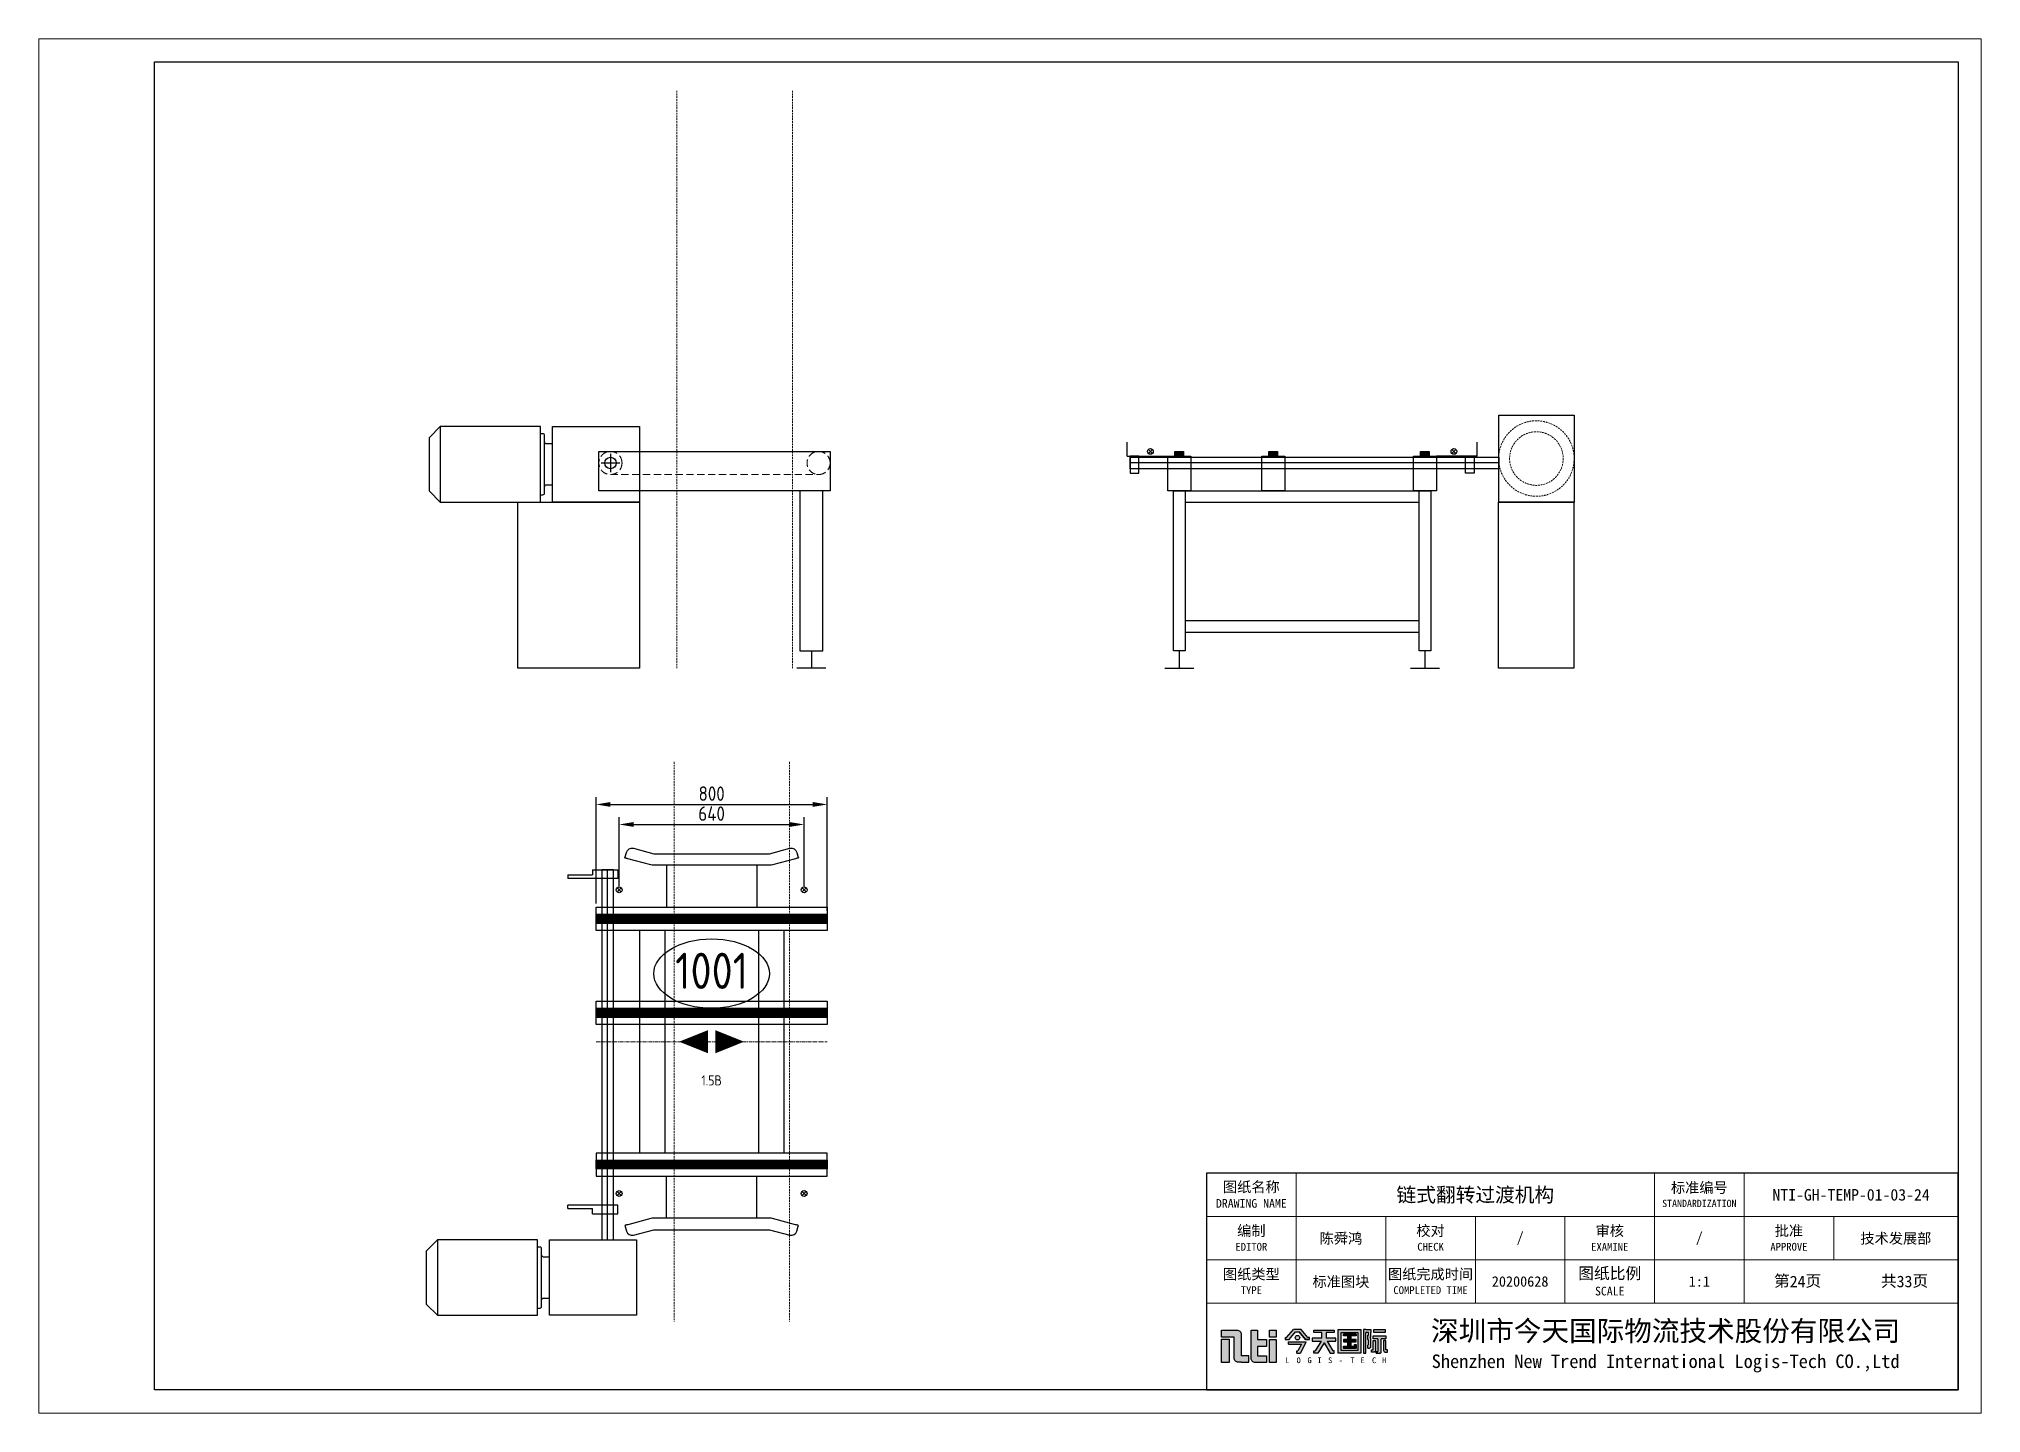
# Model space of a CAD drawing. Header units: millimetres. Extents: x 13310 to 204601, y -25828 to 2684.
# Drawn here: x 137401 to 144121, y -16324 to -11572 of the extents above; entities that cross this region are included whole.
import ezdxf
from ezdxf.enums import TextEntityAlignment as Align

# ---------------------------------------------------------------- set-up
doc = ezdxf.new("R2010")
doc.units = ezdxf.units.MM
for name, pattern in [('CENTER', [2, 1.25, -0.25, 0.25, -0.25]), ('CENTERX2', [20.32, 12.7, -2.54, 2.54, -2.54]), ('DASHED', [0.75, 0.5, -0.25]), ('DASHED2', [9.525, 6.35, -3.175])]:
    doc.linetypes.add(name, pattern=pattern)
for name, color, linetype, lineweight in [('NTI-中心线层', 1, 'CENTER', 5), ('NTI-标注层', 3, 'Continuous', 9), ('NTI-细实线', 7, 'Continuous', 9), ('NTI-虚线层', 5, 'DASHED2', 9)]:
    doc.layers.add(name, color=color, linetype=linetype, lineweight=lineweight)
for name, color, linetype in [('NTI-功率', 6, 'Continuous'), ('NTI-粗实线', 7, 'Continuous'), ('NTI-编号层', 6, 'Continuous')]:
    doc.layers.add(name, color=color, linetype=linetype)
doc.layers.add('NTI-输送设备', color=7, linetype='Continuous', plot=False)
doc.styles.add('NTI标准图块应用文字样式', font='gbenor.shx', dxfattribs={"height": 3.5})
doc.styles.get("Standard").update_dxf_attribs({"font": 'gbenor.shx'})
doc.styles.add('标题栏', font='')
doc.styles.get('标题栏').set_extended_font_data('SimSun')
doc.dimstyles.new('ISO-25', dxfattribs={"dimtxt": 2.5, "dimasz": 2.5, "dimexe": 1.25, "dimexo": 0.625, "dimtad": 1, "dimtxsty": 'Standard', "dimcen": 2.5, "dimadec": 0, "dimazin": 0, "dimtfac": 1, "dimtmove": 0, "dimatfit": 3, "dimfxl": 1, "dimarcsym": 0})

# ---------------------------------------------------------------- blocks, each defined once
blk = doc.blocks.new('图块标准图框标题栏')
h = blk.add_hatch(color=1)
h.dxf.hatch_style = 1
h.paths.add_polyline_path([(-126.08, 8.76), (-127.42, 8.76), (-127.42, 4.73), (-126.08, 4.73)])
h.paths.add_polyline_path([(-124, 9.62, 0.414214), (-124.75, 10.37), (-125.22, 10.37), (-127.41, 10.37), (-127.41, 9.11), (-125.22, 9.11), (-125.22, 5.54, 0.414214), (-124.47, 4.79), (-124, 4.79), (-122.69, 4.79), (-122.69, 5.9), (-124, 5.9)])
h.paths.add_polyline_path([(-121.17, 8.75), (-121.17, 10.37), (-122.3, 10.37), (-122.3, 5.5, 0.414214), (-121.55, 4.75), (-121.17, 4.75), (-119.6, 4.75), (-119.6, 5.89), (-121.17, 5.89), (-121.17, 7.51), (-119.6, 7.51), (-119.6, 8.75)])
h.paths.add_polyline_path([(-117.97, 8.75), (-119.09, 8.75), (-119.09, 4.75), (-117.97, 4.75)])
h.paths.add_polyline_path([(-117.97, 10.37), (-119.09, 10.37), (-119.09, 9.13), (-117.97, 9.13)])
h = blk.add_hatch(color=256)
h.dxf.hatch_style = 1
h.paths.add_polyline_path([(-113.64, 10.45), (-114.96, 10.45), (-116.14, 9.05), (-116.4, 9.05), (-116.4, 8.75), (-115.7, 8.75), (-114.6, 10.05), (-114, 10.05), (-112.9, 8.75), (-112.2, 8.75), (-112.2, 9.05), (-112.45, 9.05)])
h.paths.add_polyline_path([(-113.88, 9.05, 1), (-114.66, 9.05, 1)])
h.paths.add_polyline_path([(-112.8, 8.25), (-112.8, 8.35), (-115.8, 8.35), (-115.8, 7.95), (-113.6, 7.95), (-114.2, 6.75), (-114.4, 6.75), (-114.4, 6.35), (-113.75, 6.35)])
h.paths.add_polyline_path([(-107.63, 8.95), (-109.33, 8.95), (-109.33, 9.95), (-107.93, 9.95), (-107.93, 10.35), (-111.43, 10.35), (-111.43, 9.95), (-110.03, 9.95), (-110.03, 8.95), (-111.73, 8.95), (-111.73, 8.45), (-110.19, 8.45), (-111.19, 6.75), (-111.43, 6.75), (-111.43, 6.35), (-110.73, 6.35), (-109.68, 8.14), (-108.63, 6.35), (-107.93, 6.35), (-107.93, 6.75), (-108.16, 6.75), (-109.16, 8.45), (-107.63, 8.45)])
h.paths.add_polyline_path([(-103.33, 10.45), (-107.23, 10.45), (-107.23, 6.35), (-103.33, 6.35)])
h.paths.add_polyline_path([(-106.73, 9.95), (-103.83, 9.95), (-103.83, 6.85), (-106.73, 6.85)], flags=16)
h.paths.add_polyline_path([(-106.33, 8.75), (-105.53, 8.75), (-105.53, 9.35), (-106.33, 9.35), (-106.33, 9.65), (-104.13, 9.65), (-104.13, 9.35), (-105.03, 9.35), (-105.03, 8.75), (-104.13, 8.75), (-104.13, 8.35), (-105.03, 8.35), (-105.03, 7.55), (-104.43, 7.55), (-104.43, 7.85), (-104.13, 7.85), (-104.13, 7.55), (-104.13, 7.15), (-106.33, 7.15), (-106.33, 7.55), (-105.53, 7.55), (-105.53, 8.35), (-106.33, 8.35)], flags=0)
h.paths.add_polyline_path([(-101.57, 8.95), (-101.67, 9.05), (-101.67, 9.15), (-101.57, 9.25), (-101.57, 9.95), (-101.57, 10.45), (-102.47, 10.45), (-102.87, 10.45), (-102.87, 6.35), (-102.47, 6.35), (-102.47, 9.95), (-101.97, 9.95), (-101.97, 9.45), (-102.07, 9.45), (-102.07, 8.75), (-101.97, 8.65), (-101.97, 7.85), (-102.07, 7.75), (-102.07, 7.25), (-101.97, 7.25), (-101.82, 7.25, 0.414214), (-101.57, 7.5)])
h.paths.add_polyline_path([(-98.97, 9.35), (-101.17, 9.35), (-101.17, 8.85), (-100.37, 8.85), (-100.37, 6.65), (-100.67, 6.65), (-100.67, 6.35), (-100.37, 6.35), (-100.07, 6.35), (-100.02, 6.35, 0.414214), (-99.77, 6.6), (-99.77, 8.85), (-98.97, 8.85)])
h.paths.add_polyline_path([(-99.07, 10.45), (-101.07, 10.45), (-101.07, 9.95), (-99.07, 9.95)])
h.paths.add_polyline_path([(-100.77, 8.55), (-101.17, 8.55), (-101.17, 6.95), (-101.47, 6.95), (-101.47, 6.55), (-101.17, 6.55), (-101.02, 6.55, 0.414214), (-100.77, 6.8)])
h.paths.add_polyline_path([(-98.97, 8.55), (-99.37, 8.55), (-99.37, 6.8, 0.414214), (-99.12, 6.55), (-98.97, 6.55), (-98.67, 6.55), (-98.67, 6.95), (-98.97, 6.95)])
h = blk.add_hatch(color=256)
h.dxf.hatch_style = 1
h.paths.add_polyline_path([(-105.03, 8.75), (-105.03, 9.35), (-104.13, 9.35), (-104.13, 9.65), (-106.33, 9.65), (-106.33, 9.35), (-105.53, 9.35), (-105.53, 8.75), (-106.33, 8.75), (-106.33, 8.35), (-105.53, 8.35), (-105.53, 7.55), (-106.33, 7.55), (-106.33, 7.15), (-104.13, 7.15), (-104.13, 7.55), (-104.13, 7.85), (-104.43, 7.85), (-104.43, 7.55), (-105.03, 7.55), (-105.03, 8.35), (-104.13, 8.35), (-104.13, 8.75)])
for p, q in [((-116.14, 9.05), (-114.96, 10.45)), ((-113.64, 10.45), (-114.96, 10.45)), ((-112.45, 9.05), (-113.64, 10.45)), ((-116.4, 9.05), (-116.4, 8.75)), ((-116.4, 9.05), (-116.14, 9.05)), ((-116.4, 8.75), (-115.7, 8.75)), ((-115.8, 7.95), (-113.6, 7.95)), ((-115.7, 8.75), (-114.6, 10.05)), ((-114.6, 10.05), (-114, 10.05)), ((-114.6, 10.05), (-114, 10.05)), ((-114.4, 6.35), (-114.4, 6.75)), ((-114.4, 6.75), (-114.2, 6.75)), ((-113.6, 7.95), (-114.2, 6.75)), ((-114, 10.05), (-112.9, 8.75)), ((-112.9, 8.75), (-114, 10.05)), ((-112.8, 8.25), (-113.75, 6.35)), ((-112.9, 8.75), (-112.2, 8.75)), ((-112.2, 8.75), (-112.9, 8.75)), ((-112.2, 9.05), (-112.45, 9.05)), ((-112.2, 8.75), (-112.2, 9.05)), ((-111.43, 6.75), (-111.19, 6.75)), ((-111.43, 6.35), (-111.43, 6.75)), ((-110.19, 8.45), (-111.19, 6.75)), ((-109.68, 8.14), (-110.73, 6.35)), ((-109.68, 8.14), (-108.63, 6.35)), ((-109.16, 8.45), (-108.16, 6.75)), ((-107.93, 6.75), (-108.16, 6.75)), ((-107.93, 6.35), (-107.93, 6.75)), ((-102.07, 7.25), (-101.97, 7.25)), ((-101.57, 9.25), (-101.67, 9.15)), ((-101.67, 9.15), (-101.67, 9.05)), ((-101.57, 8.95), (-101.67, 9.05)), ((-110.73, 6.35), (-111.43, 6.35)), ((-108.63, 6.35), (-107.93, 6.35))]:
    blk.add_line(p, q)
at = {"color": 7, "linetype": 'Continuous'}
for p, q in [((-115.8, 7.95), (-115.8, 8.35)), ((-115.8, 8.35), (-112.8, 8.35)), ((-112.8, 8.35), (-112.8, 8.25)), ((-99.77, 6.6), (-99.77, 8.65))]:
    blk.add_line(p, q, dxfattribs=at)
at = {"color": 1}
for points in [[(-125.22, 9.11), (-127.41, 9.11), (-127.41, 10.37), (-125.22, 10.37)], [(-121.17, 8.75), (-119.6, 8.75), (-119.6, 7.51), (-121.17, 7.51)], [(-121.17, 7.51), (-121.17, 5.89)], [(-124, 4.79), (-122.69, 4.79), (-122.69, 5.9), (-124, 5.9)], [(-121.17, 5.89), (-119.6, 5.89), (-119.6, 4.75), (-121.17, 4.75)]]:
    blk.add_lwpolyline(points, dxfattribs=at)
for points in [[(-125.22, 10.37), (-124.75, 10.37, -0.414214), (-124, 9.62), (-124, 5.9)], [(-121.17, 4.75), (-121.55, 4.75, -0.414214), (-122.3, 5.5), (-122.3, 10.37), (-121.17, 10.37), (-121.17, 8.75)], [(-124, 4.79), (-124.47, 4.79, -0.414214), (-125.22, 5.54), (-125.22, 9.11)]]:
    blk.add_lwpolyline(points, format="xyb", dxfattribs=at)
for points in [[(-119.09, 10.37), (-117.97, 10.37), (-117.97, 9.13), (-119.09, 9.13)], [(-127.42, 8.76), (-126.08, 8.76), (-126.08, 4.73), (-127.42, 4.73)], [(-119.09, 8.75), (-117.97, 8.75), (-117.97, 4.75), (-119.09, 4.75)]]:
    blk.add_lwpolyline(points, close=True, dxfattribs=at)
for points in [[(-110.03, 9.95), (-111.43, 9.95), (-111.43, 10.35), (-107.93, 10.35), (-107.93, 9.95), (-109.33, 9.95)], [(-102.47, 10.45), (-102.87, 10.45), (-102.87, 6.35), (-102.47, 6.35), (-102.47, 9.95)], [(-102.47, 10.45), (-101.57, 10.45), (-101.57, 9.95)], [(-110.03, 8.95), (-111.73, 8.95), (-111.73, 8.45), (-110.19, 8.45)], [(-110.03, 8.95), (-110.03, 9.95)], [(-109.33, 9.95), (-109.33, 8.95)], [(-109.16, 8.45), (-107.63, 8.45), (-107.63, 8.95), (-109.33, 8.95)], [(-105.53, 9.35), (-106.33, 9.35), (-106.33, 9.65), (-104.13, 9.65), (-104.13, 9.35), (-105.03, 9.35)], [(-105.53, 8.75), (-106.33, 8.75), (-106.33, 8.35), (-105.53, 8.35)], [(-104.13, 7.55), (-104.13, 7.15), (-106.33, 7.15), (-106.33, 7.55), (-105.53, 7.55)], [(-105.53, 8.75), (-105.53, 9.35)], [(-105.53, 7.55), (-105.53, 8.35)], [(-105.03, 9.35), (-105.03, 8.75)], [(-105.03, 8.35), (-104.13, 8.35), (-104.13, 8.75), (-105.03, 8.75)], [(-105.03, 8.35), (-105.03, 7.55)], [(-105.03, 7.55), (-104.43, 7.55)], [(-104.43, 7.55), (-104.43, 7.85), (-104.13, 7.85), (-104.13, 7.55)], [(-101.97, 9.95), (-102.47, 9.95)], [(-101.57, 9.25), (-101.57, 9.95)], [(-101.17, 6.55), (-101.47, 6.55), (-101.47, 6.95), (-101.17, 6.95)], [(-100.37, 8.85), (-101.17, 8.85), (-101.17, 9.35), (-98.97, 9.35), (-98.97, 8.85), (-99.77, 8.85)], [(-100.37, 8.85), (-100.37, 6.65)], [(-98.97, 6.55), (-98.67, 6.55), (-98.67, 6.95), (-98.97, 6.95)], [(-100.37, 6.35), (-100.67, 6.35), (-100.67, 6.65), (-100.37, 6.65)]]:
    blk.add_lwpolyline(points)
for points in [[(-107.23, 10.45), (-103.33, 10.45), (-103.33, 6.35), (-107.23, 6.35)], [(-101.07, 10.45), (-99.07, 10.45), (-99.07, 9.95), (-101.07, 9.95)], [(-106.73, 9.95), (-103.83, 9.95), (-103.83, 6.85), (-106.73, 6.85)]]:
    blk.add_lwpolyline(points, close=True)
at = {"color": 7, "linetype": 'Continuous'}
for points in [[(-104.13, 9.55), (-104.13, 9.65), (-106.33, 9.65)], [(-102.07, 7.25), (-102.07, 7.75), (-101.97, 7.85), (-101.97, 8.65), (-102.07, 8.75), (-102.07, 9.45), (-101.97, 9.45), (-101.97, 9.95)], [(-114.4, 6.35), (-113.75, 6.35)], [(-100.67, 6.35), (-100.67, 6.55)], [(-100.67, 6.35), (-100.07, 6.35)], [(-100.02, 6.35), (-100.07, 6.35)]]:
    blk.add_lwpolyline(points, dxfattribs=at)
for points in [[(-101.97, 7.25), (-101.82, 7.25, 0.414214), (-101.57, 7.5), (-101.57, 8.95)], [(-101.17, 6.95), (-101.17, 8.55), (-100.77, 8.55), (-100.77, 6.8, -0.414214), (-101.02, 6.55), (-101.17, 6.55)], [(-100.37, 6.35), (-100.02, 6.35, 0.414214), (-99.77, 6.6), (-99.77, 8.85)], [(-98.97, 6.95), (-98.97, 8.55), (-99.37, 8.55), (-99.37, 6.8, 0.414214), (-99.12, 6.55), (-98.97, 6.55)]]:
    blk.add_lwpolyline(points, format="xyb")
blk.add_circle((-114.27, 9.05), 0.388, dxfattribs=at)
at = {"layer": 'NTI-粗实线'}
blk.add_lwpolyline([(-130, 0), (0, 0), (0, 37.5), (-130, 37.5)], close=True, dxfattribs=at)
at = {"layer": 'NTI-细实线'}
for p, q in [((-114.5, 37.5), (-114.5, 15)), ((-52.5, 22.5), (-52.5, 37.5)), ((-37, 22.5), (-37, 37.5)), ((0, 30), (-130, 30)), ((-99, 30), (-99, 15)), ((-83.5, 30), (-83.5, 15)), ((-68, 30), (-68, 15)), ((-21.5, 30), (-21.5, 22.5)), ((0, 22.5), (-130, 22.5)), ((-52.5, 22.5), (-52.5, 15)), ((-37, 22.5), (-37, 15)), ((0, 15), (-130, 15))]:
    blk.add_line(p, q, dxfattribs=at)
at = {"style": '标题栏'}
blk.add_attdef('图纸名称', text='', height=2.5, dxfattribs=at).set_placement((-83.5, 33.75), align=Align.MIDDLE_CENTER)
for tag, height, p in [('标准编号', 2, (-18.5, 33.75)), ('编制人员', 1.8, (-106.75, 26.25)), ('校对人员', 1.8, (-75.75, 26.25)), ('审核人员', 1.8, (-44.75, 26.25)), ('批准', 1.8, (-10.75, 26.25)), ('图纸类型', 1.8, (-106.75, 18.75)), ('图纸完成时间', 1.8, (-75.75, 18.75)), ('图纸比例', 1.8, (-44.75, 18.75)), ('N', 2, (-27.75, 18.75)), ('N', 2, (-9.25, 18.75))]:
    blk.add_attdef(tag, text='', height=height, dxfattribs=at).set_placement(p, align=Align.MIDDLE)
at = {"layer": 'NTI-细实线', "color": 7, "style": '标题栏'}
for s, p in [('L', (-116.36, 4.64)), ('O', (-114.42, 4.64)), ('G', (-112.54, 4.64)), ('I', (-110.82, 4.64)), ('S', (-108.97, 4.64)), ('-', (-107.13, 4.64)), ('T', (-105.13, 4.64)), ('E', (-103.36, 4.64)), ('C', (-101.38, 4.64)), ('H', (-99.62, 4.64))]:
    blk.add_text(s, height=1, dxfattribs=at).set_placement(p)
at = {"layer": 'NTI-细实线', "attachment_point": 5, "style": '标题栏'}
for s, insert, char_height, width in [('图纸名称\\P{\\H0.83333x;DRAWING NAME}', (-122.25, 33.75), 1.8, 15.1979), ('标准编号\\P{\\H0.7x;STANDARDIZATION}', (-44.75, 33.75), 1.8, 15.1979), ('编制\\P{\\H0.75x;EDITOR}', (-122.25, 26.25), 1.8, 14.4665), ('校对\\P{\\H0.75x;CHECK}', (-91.25, 26.25), 1.8, 14.4665), ('审核\\P{\\H0.75x;EXAMINE}', (-60.25, 26.25), 1.8, 14.4665), ('批准\\P{\\H0.75x;APPROVE}', (-29.25, 26.25), 1.8, 14.4665), ('图纸类型\\P{\\H0.75x;TYPE}', (-122.25, 18.75), 1.8, 14.4665), ('图纸完成时间\\P{\\H0.75x;COMPLETED TIME}', (-91.25, 18.75), 1.8, 17.2878), ('图纸比例\\P{\\H0.75x;SCALE}', (-60.25, 18.75), 2, 14.4665), ('第  页', (-27.75, 18.75), 2, 24.25), ('共  页', (-9.25, 18.75), 2, 24.25), ('深圳市今天国际物流技术股份有限公司\\P{\\H0.66667x;Shenzhen New Trend International Logis-Tech CO.,Ltd}', (-50.58, 7.5), 3.5, 116.0664)]:
    blk.add_mtext(s, dxfattribs=dict(at, insert=insert, char_height=char_height, width=width))
blk = doc.blocks.new('电机')
at = {"layer": 'NTI-输送设备', "color": 2}
blk.add_lwpolyline([(87, -200.5), (87, 0), (-87, 0), (-87, -200.5)], close=True, dxfattribs=at)
for points in [[(-70.2, -228.34), (-70.2, -222.34, -0.4142136), (-66.6, -218.74), (66.6, -218.74, -0.4142136), (70.2, -222.34), (70.2, -228.34)], [(-48, -200.74), (-48, -215.14, -0.4142136), (-51.6, -218.74)], [(51.6, -218.74, -0.4142136), (48, -215.14), (48, -200.74)]]:
    blk.add_lwpolyline(points, format="xyb", dxfattribs=at)
blk.add_lwpolyline([(-87, -459.1), (-61.8, -484.3), (61.8, -484.3), (87, -459.1), (-87, -459.1), (-87, -228.34), (87, -228.34), (87, -459.1)], dxfattribs=at)
blk = doc.blocks.new('*U207')
at = {"layer": 'NTI-虚线层'}
for p, q in [((-130, 0), (-130, 2000)), ((270, 0), (270, 2000))]:
    blk.add_line(p, q, dxfattribs=at)
at = {"layer": 'NTI-输送设备', "color": 1, "ltscale": 20}
for p, q in [((-360, 742.25), (-360, 677.75)), ((-392.25, 710), (-327.75, 710))]:
    blk.add_line(p, q, dxfattribs=at)
at = {"layer": 'NTI-输送设备', "linetype": 'DASHED', "lineweight": 9, "ltscale": 50}
blk.add_line((-360, 670), (360, 670), dxfattribs=at)
at = {"layer": 'NTI-输送设备'}
for p, q in [((385, 0), (285, 0)), ((335, 60), (335, 0))]:
    blk.add_line(p, q, dxfattribs=at)
for points in [[(-400, 750), (400, 750), (400, 614), (-400, 614)], [(375, 614), (295, 614), (295, 60), (375, 60)], [(-680, 575), (-260, 575), (-260, 0), (-680, 0)]]:
    blk.add_lwpolyline(points, close=True, dxfattribs=at)
at = {"layer": 'NTI-输送设备', "linetype": 'DASHED', "lineweight": 9, "ltscale": 50}
for centre in [(-360, 710), (360, 710)]:
    blk.add_circle(centre, 40, dxfattribs=at)
at = {"layer": 'NTI-输送设备'}
blk.add_circle((-360, 710), 20, dxfattribs=at)
at = {"layer": 'NTI-输送设备', "xscale": -1.5, "yscale": 1.5, "zscale": 1.5, "rotation": 270}
blk.add_blockref('电机', (-260, 705.5), dxfattribs=at)
blk = doc.blocks.new('*U209')
for points in [[(-565, 734), (-595, 734), (-595, 675), (-565, 675)], [(-595, 690), (-595, 730), (595, 730), (595, 690)], [(-595, 690), (-595, 730), (680, 730), (680, 690)], [(565, 734), (595, 734), (595, 675), (565, 675)], [(679, 575), (940, 575), (940, 0), (679, 0)]]:
    blk.add_lwpolyline(points, close=True)
at = {"layer": 'NTI-虚线层', "color": 2}
for radius in [130.5, 92.7]:
    blk.add_circle((810.5, 725.4), radius, dxfattribs=at)
at = {"layer": 'NTI-输送设备'}
for p, q in [((-605, 734), (-605, 782)), ((605, 734), (605, 782)), ((-605, 734), (-465, 734)), ((605, 734), (465, 734)), ((-405, 614), (405, 614)), ((-405, 574), (405, 574)), ((-405, 165), (405, 165)), ((-405, 125), (405, 125)), ((-475, 0), (-375, 0)), ((-425, 60), (-425, 0)), ((375, 0), (475, 0)), ((425, 60), (425, 0))]:
    blk.add_line(p, q, dxfattribs=at)
at = {"layer": 'NTI-输送设备', "color": 5}
for p, q in [((-517.9, 757.1), (-532.1, 742.9)), ((-517.9, 742.9), (-532.1, 757.1)), ((517.9, 757.1), (532.1, 742.9)), ((517.9, 742.9), (532.1, 757.1))]:
    blk.add_line(p, q, dxfattribs=at)
at = {"layer": 'NTI-输送设备', "color": 1}
for p in [(595, 710), (680, 710)]:
    blk.add_line(p, (-595, 710), dxfattribs=at)
at = {"layer": 'NTI-输送设备', "color": 2}
blk.add_lwpolyline([(941, 875.8), (941, 575), (680, 575), (680, 875.8)], close=True, dxfattribs=at)
at = {"layer": 'NTI-输送设备', "const_width": 16}
for points in [[(-440, 742), (-410, 742)], [(-85, 742), (-115, 742)], [(440, 742), (410, 742)]]:
    blk.add_lwpolyline(points, dxfattribs=at)
at = {"layer": 'NTI-输送设备'}
for points in [[(-440, 750), (-410, 750), (-410, 734), (-440, 734)], [(-115, 750), (-85, 750), (-85, 734), (-115, 734)], [(410, 750), (440, 750), (440, 734), (410, 734)], [(-465, 734), (-385, 734), (-385, 614), (-465, 614)], [(-140, 734), (-60, 734), (-60, 614), (-140, 614)], [(385, 734), (465, 734), (465, 614), (385, 614)], [(-445, 614), (-405, 614), (-405, 60), (-445, 60)], [(405, 614), (445, 614), (445, 60), (405, 60)]]:
    blk.add_lwpolyline(points, close=True, dxfattribs=at)
at = {"layer": 'NTI-输送设备', "color": 5}
for centre in [(-525, 750), (525, 750)]:
    blk.add_circle(centre, 10, dxfattribs=at)
blk = doc.blocks.new('*D360')
at = {"layer": 'Defpoints', "color": 0, "lineweight": -3, "transparency": 16777216}
for p in [(800, 820.4), (0, 465), (800, 440)]:
    blk.add_point(p, dxfattribs=at)
at = {"layer": 'NTI-标注层', "color": 0, "lineweight": -2, "transparency": 16777216}
for p, q in [((0, 477.5), (0, 845.4)), ((50, 820.4), (750, 820.4)), ((800, 452.5), (800, 845.4))]:
    blk.add_line(p, q, dxfattribs=at)
at = {"layer": 'NTI-标注层', "color": 0, "lineweight": -3, "transparency": 16777216}
for points in [[(50, 828.8), (50, 812.1), (0, 820.4)], [(750, 828.8), (750, 812.1), (800, 820.4)]]:
    blk.add_solid(points, dxfattribs=at)
at = {"layer": 'NTI-标注层', "color": 0, "transparency": 16777216, "insert": (400, 857.9), "char_height": 50, "attachment_point": 5}
blk.add_mtext('800', dxfattribs=at)
blk = doc.blocks.new('NTI-物流方向示意')
at = {"layer": 'NTI-标注层'}
blk.add_lwpolyline([(0, 0, 0, 80, 0), (-100, 0, 50, 50, 0)], format="xyseb", dxfattribs=at)
blk = doc.blocks.new('*D361')
at = {"layer": 'Defpoints', "color": 0, "lineweight": -3, "transparency": 16777216}
for p in [(720, 751.2), (80, 525), (720, 525)]:
    blk.add_point(p, dxfattribs=at)
at = {"layer": 'NTI-标注层', "color": 0, "lineweight": -2, "transparency": 16777216}
for p, q in [((80, 537.5), (80, 776.2)), ((130, 751.2), (670, 751.2)), ((720, 537.5), (720, 776.2))]:
    blk.add_line(p, q, dxfattribs=at)
at = {"layer": 'NTI-标注层', "color": 0, "lineweight": -3, "transparency": 16777216}
for points in [[(130, 759.5), (130, 742.9), (80, 751.2)], [(670, 759.5), (670, 742.9), (720, 751.2)]]:
    blk.add_solid(points, dxfattribs=at)
at = {"layer": 'NTI-标注层', "color": 0, "transparency": 16777216, "insert": (400, 788.7), "char_height": 50, "attachment_point": 5}
blk.add_mtext('640', dxfattribs=at)
blk = doc.blocks.new('*U359')
at = {"layer": 'NTI-中心线层'}
blk.add_line((40, 560.702), (40, 597.003), dxfattribs=at)
at = {"layer": 'NTI-中心线层', "linetype": 'CENTERX2', "lineweight": 0}
blk.add_line((0, 0), (800, 0), dxfattribs=at)
at = {"layer": 'NTI-编号层'}
blk.add_ellipse((400, 235.559), major_axis=(200, 0), ratio=0.6, dxfattribs=at)
at = {"layer": 'NTI-虚线层'}
for p, q in [((270, 967.387), (270, -967.387)), ((670, 967.387), (670, -967.387)), ((20, 564.661), (20, 594.654)), ((60, 564.661), (60, 594.654)), ((20, -565.008), (20, -595.002)), ((60, -565.008), (60, -595.002))]:
    blk.add_line(p, q, dxfattribs=at)
at = {"layer": 'NTI-输送设备'}
for p, q in [((244, 610), (244, 465)), ((556, 610), (556, 465)), ((-96.999, 576.654), (-96.999, 564.652)), ((-96.999, 576.654), (-12, 576.654)), ((-12, 594.654), (75, 594.654)), ((-12, 594.654), (-12, 576.654)), ((-12, 594.654), (75, 594.654)), ((150, 385), (150, -385)), ((238, 385), (238, -385)), ((562, 385), (562, -385)), ((650, 385), (650, -385)), ((1, -410), (1, -440)), ((2, -410), (2, -440)), ((3, -410), (3, -440)), ((244, -610), (244, -465)), ((556, -610), (556, -465)), ((-96.999, -577.002), (-96.999, -565)), ((-96.999, -577.002), (-12, -577.002)), ((-12, -595.002), (-12, -577.002)), ((-12, -595.002), (75, -595.002)), ((-12, -595.002), (75, -595.002))]:
    blk.add_line(p, q, dxfattribs=at)
at = {"layer": 'NTI-输送设备', "color": 1}
blk.add_line((40, -685.002), (40, 594.654), dxfattribs=at)
at = {"layer": 'NTI-输送设备', "color": 5}
for p, q in [((87.071, 532.071), (72.929, 517.929)), ((87.071, 517.929), (72.929, 532.071)), ((712.929, 532.071), (727.071, 517.929)), ((712.929, 517.929), (727.071, 532.071)), ((87.071, -532.071), (72.929, -517.929)), ((87.071, -517.929), (72.929, -532.071)), ((712.929, -532.071), (727.071, -517.929)), ((712.929, -517.929), (727.071, -532.071))]:
    blk.add_line(p, q, dxfattribs=at)
at = {"layer": 'NTI-输送设备'}
for points in [[(199.701, 610, -0.06554346), (189.348, 611.363), (109.659, 632.716), (107.775, 633.22), (105.963, 633.706), (104.293, 634.153), (102.829, 634.546), (101.628, 634.868), (100.735, 635.107), (100.185, 635.254), (100, 635.304), (101.035, 639.167), (105.176, 654.622, -0.41421356), (129.671, 668.764), (199.701, 650), (600.299, 650), (670.329, 668.764, -0.41421356), (694.824, 654.622), (698.188, 642.065), (698.34, 641.5), (698.485, 640.956), (698.62, 640.455), (698.737, 640.016), (698.834, 639.656), (698.906, 639.388), (698.95, 639.223), (698.965, 639.167), (700, 635.304), (699.814, 635.254), (699.265, 635.107), (698.372, 634.868), (697.171, 634.546), (695.707, 634.153), (694.037, 633.706), (692.225, 633.22), (690.341, 632.716), (610.652, 611.363, -0.06554346), (600.299, 610), (199.701, 610)], [(199.701, -610, 0.06554346), (189.348, -611.363), (109.659, -632.716), (107.775, -633.22), (105.963, -633.706), (104.293, -634.153), (102.829, -634.546), (101.628, -634.868), (100.735, -635.107), (100.185, -635.254), (100, -635.304), (101.035, -639.167), (105.176, -654.622, 0.41421356), (129.671, -668.764), (199.701, -650), (600.299, -650), (670.329, -668.764, 0.41421356), (694.824, -654.622), (698.188, -642.065), (698.34, -641.5), (698.485, -640.956), (698.62, -640.455), (698.737, -640.016), (698.834, -639.656), (698.906, -639.388), (698.95, -639.223), (698.965, -639.167), (700, -635.304), (699.814, -635.254), (699.265, -635.107), (698.372, -634.868), (697.171, -634.546), (695.707, -634.153), (694.037, -633.706), (692.225, -633.22), (690.341, -632.716), (610.652, -611.363, 0.06554346), (600.299, -610), (199.701, -610)]]:
    blk.add_lwpolyline(points, format="xyb", dxfattribs=at)
for points in [[(75, 594.654), (75, 564.658), (-96.999, 564.652)], [(75, -595.002), (75, -565.006), (-96.999, -565)]]:
    blk.add_lwpolyline(points, dxfattribs=at)
for points in [[(20, -685.002), (60, -685.002), (60, 594.654), (20, 594.654)], [(0, 465), (800, 465), (800, 385), (0, 385)], [(0, 410), (800, 410), (800, 440), (0, 440)], [(0, 140), (800, 140), (800, 60), (0, 60)], [(0, 85), (800, 85), (800, 115), (0, 115)], [(0, -465), (800, -465), (800, -385), (0, -385)], [(0, -410), (800, -410), (800, -440), (0, -440)], [(0, -410), (800, -410), (800, -440), (0, -440)]]:
    blk.add_lwpolyline(points, close=True, dxfattribs=at)
at = {"layer": 'NTI-输送设备', "const_width": 30}
for points in [[(0, 425), (800, 425)], [(0, 100), (800, 100)], [(0, -425), (800, -425)]]:
    blk.add_lwpolyline(points, dxfattribs=at)
at = {"layer": 'NTI-输送设备', "color": 5}
for centre in [(80, 525), (720, 525), (80, -525), (720, -525)]:
    blk.add_circle(centre, 10, dxfattribs=at)
at = {"xscale": -1}
blk.add_blockref('NTI-物流方向示意', (287.5, 0), dxfattribs=at)
blk.add_blockref('NTI-物流方向示意', (512.5, 0))
at = {"layer": 'NTI-输送设备', "xscale": -1.5, "yscale": 1.5, "zscale": 1.5, "rotation": 270}
blk.add_blockref('电机', (140, -815.502), dxfattribs=at)
at = {"layer": 'NTI-功率', "style": 'NTI标准图块应用文字样式'}
blk.add_attdef('005电机功率(KW)', text='', height=35, dxfattribs=at).set_placement((400, -133.857), align=Align.MIDDLE)
at = {"layer": 'NTI-标注层', "style": 'NTI标准图块应用文字样式'}
for tag, flags, p in [('012设计单位', 3, (400, 27.58)), ('004输送速度(m/min)', 1, (400, -78.44)), ('003输送高度(mm)', 1, (400, -23.024)), ('011备注', 1, (400, -189.274))]:
    blk.add_attdef(tag, text='', height=35, dxfattribs=dict(at, flags=flags)).set_placement(p, align=Align.MIDDLE)
for tag, p, flags in [('005额定载荷(kg)', (358.42, -242.027), 1), ('007控制方式', (2257.96, -1132.388), 3)]:
    blk.add_attdef(tag, p, '', height=35, dxfattribs=dict(at, flags=flags))
at = {"layer": 'NTI-编号层', "style": 'NTI标准图块应用文字样式'}
blk.add_attdef('000设备编号', text='', height=125, dxfattribs=at).set_placement((400, 245.127), align=Align.MIDDLE)
at = {"layer": 'NTI-标注层'}
for base, p1, p2, picture, middle in [((800, 820.42), (0, 465), (800, 440), '*D360', (400, 857.92)), ((720, 751.208), (80, 525), (720, 525), '*D361', (400, 788.708))]:
    dim = blk.add_linear_dim(base=base, p1=p1, p2=p2, dimstyle='ISO-25', override={"dimscale": 20, "dimfxl": 2.5}, dxfattribs=at)
    dim.commit()
    dim.dimension.update_dxf_attribs({"geometry": picture, "text_midpoint": middle})

msp = doc.modelspace()

# ---------------------------------------------------------------- linework, layer by layer
at = {"layer": 'NTI-粗实线'}
msp.add_lwpolyline([(137801.4, -16244.4), (137801.4, -11652.4), (144041.4, -11652.4), (144041.4, -16244.4)], close=True, dxfattribs=at)
at = {"layer": 'NTI-细实线'}
msp.add_lwpolyline([(137401.4, -16324.4), (137401.4, -11572.4), (144121.4, -11572.4), (144121.4, -16324.4)], close=True, dxfattribs=at)

# ---------------------------------------------------------------- block references
for name, p in [('*U207', (139739.1, -13749)), ('*U209', (141772.2, -13749))]:
    msp.add_blockref(name, p)
msp.add_blockref('*U359', (139329.1, -15040.1)).add_auto_attribs({'000设备编号': '1001', '005电机功率(KW)': '1.5B'})
ref = msp.add_blockref('图块标准图框标题栏', (144041.4, -16244.4), dxfattribs=dict(xscale=20, yscale=20, zscale=20))
ref.add_attrib('图纸名称', '链式翻转过渡机构', dxfattribs={"height": 50, "style": '标题栏'}).set_placement((142371.4, -15569.4), align=Align.MIDDLE_CENTER)
ref.add_attrib('标准编号', 'NTI-GH-TEMP-01-03-24', dxfattribs={"height": 40, "style": '标题栏'}).set_placement((143671.4, -15569.4), align=Align.MIDDLE)
ref.add_attrib('图纸类型', '标准图块', dxfattribs={"height": 36, "style": '标题栏'}).set_placement((141906.4, -15869.4), align=Align.MIDDLE)
ref.add_attrib('图纸比例', '1:1', dxfattribs={"height": 36, "style": '标题栏'}).set_placement((143146.4, -15869.4), align=Align.MIDDLE)
ref.add_attrib('图纸完成时间', '20200628', dxfattribs={"height": 36, "style": '标题栏'}).set_placement((142526.4, -15869.4), align=Align.MIDDLE)
ref.add_attrib('编制人员', '陈舜鸿', dxfattribs={"height": 36, "style": '标题栏'}).set_placement((141906.4, -15719.4), align=Align.MIDDLE)
ref.add_attrib('校对人员', '/', dxfattribs={"height": 36, "style": '标题栏'}).set_placement((142526.4, -15719.4), align=Align.MIDDLE)
ref.add_attrib('审核人员', '/', dxfattribs={"height": 36, "style": '标题栏'}).set_placement((143146.4, -15719.4), align=Align.MIDDLE)
ref.add_attrib('批准', '技术发展部', dxfattribs={"height": 36, "style": '标题栏'}).set_placement((143826.4, -15719.4), align=Align.MIDDLE)
ref.add_attrib('N', '33', dxfattribs={"height": 40, "style": '标题栏'}).set_placement((143856.4, -15869.4), align=Align.MIDDLE)
ref.add_attrib('N', '24', dxfattribs={"height": 40, "style": '标题栏'}).set_placement((143486.4, -15869.4), align=Align.MIDDLE)

doc.saveas('drawing.dxf')
